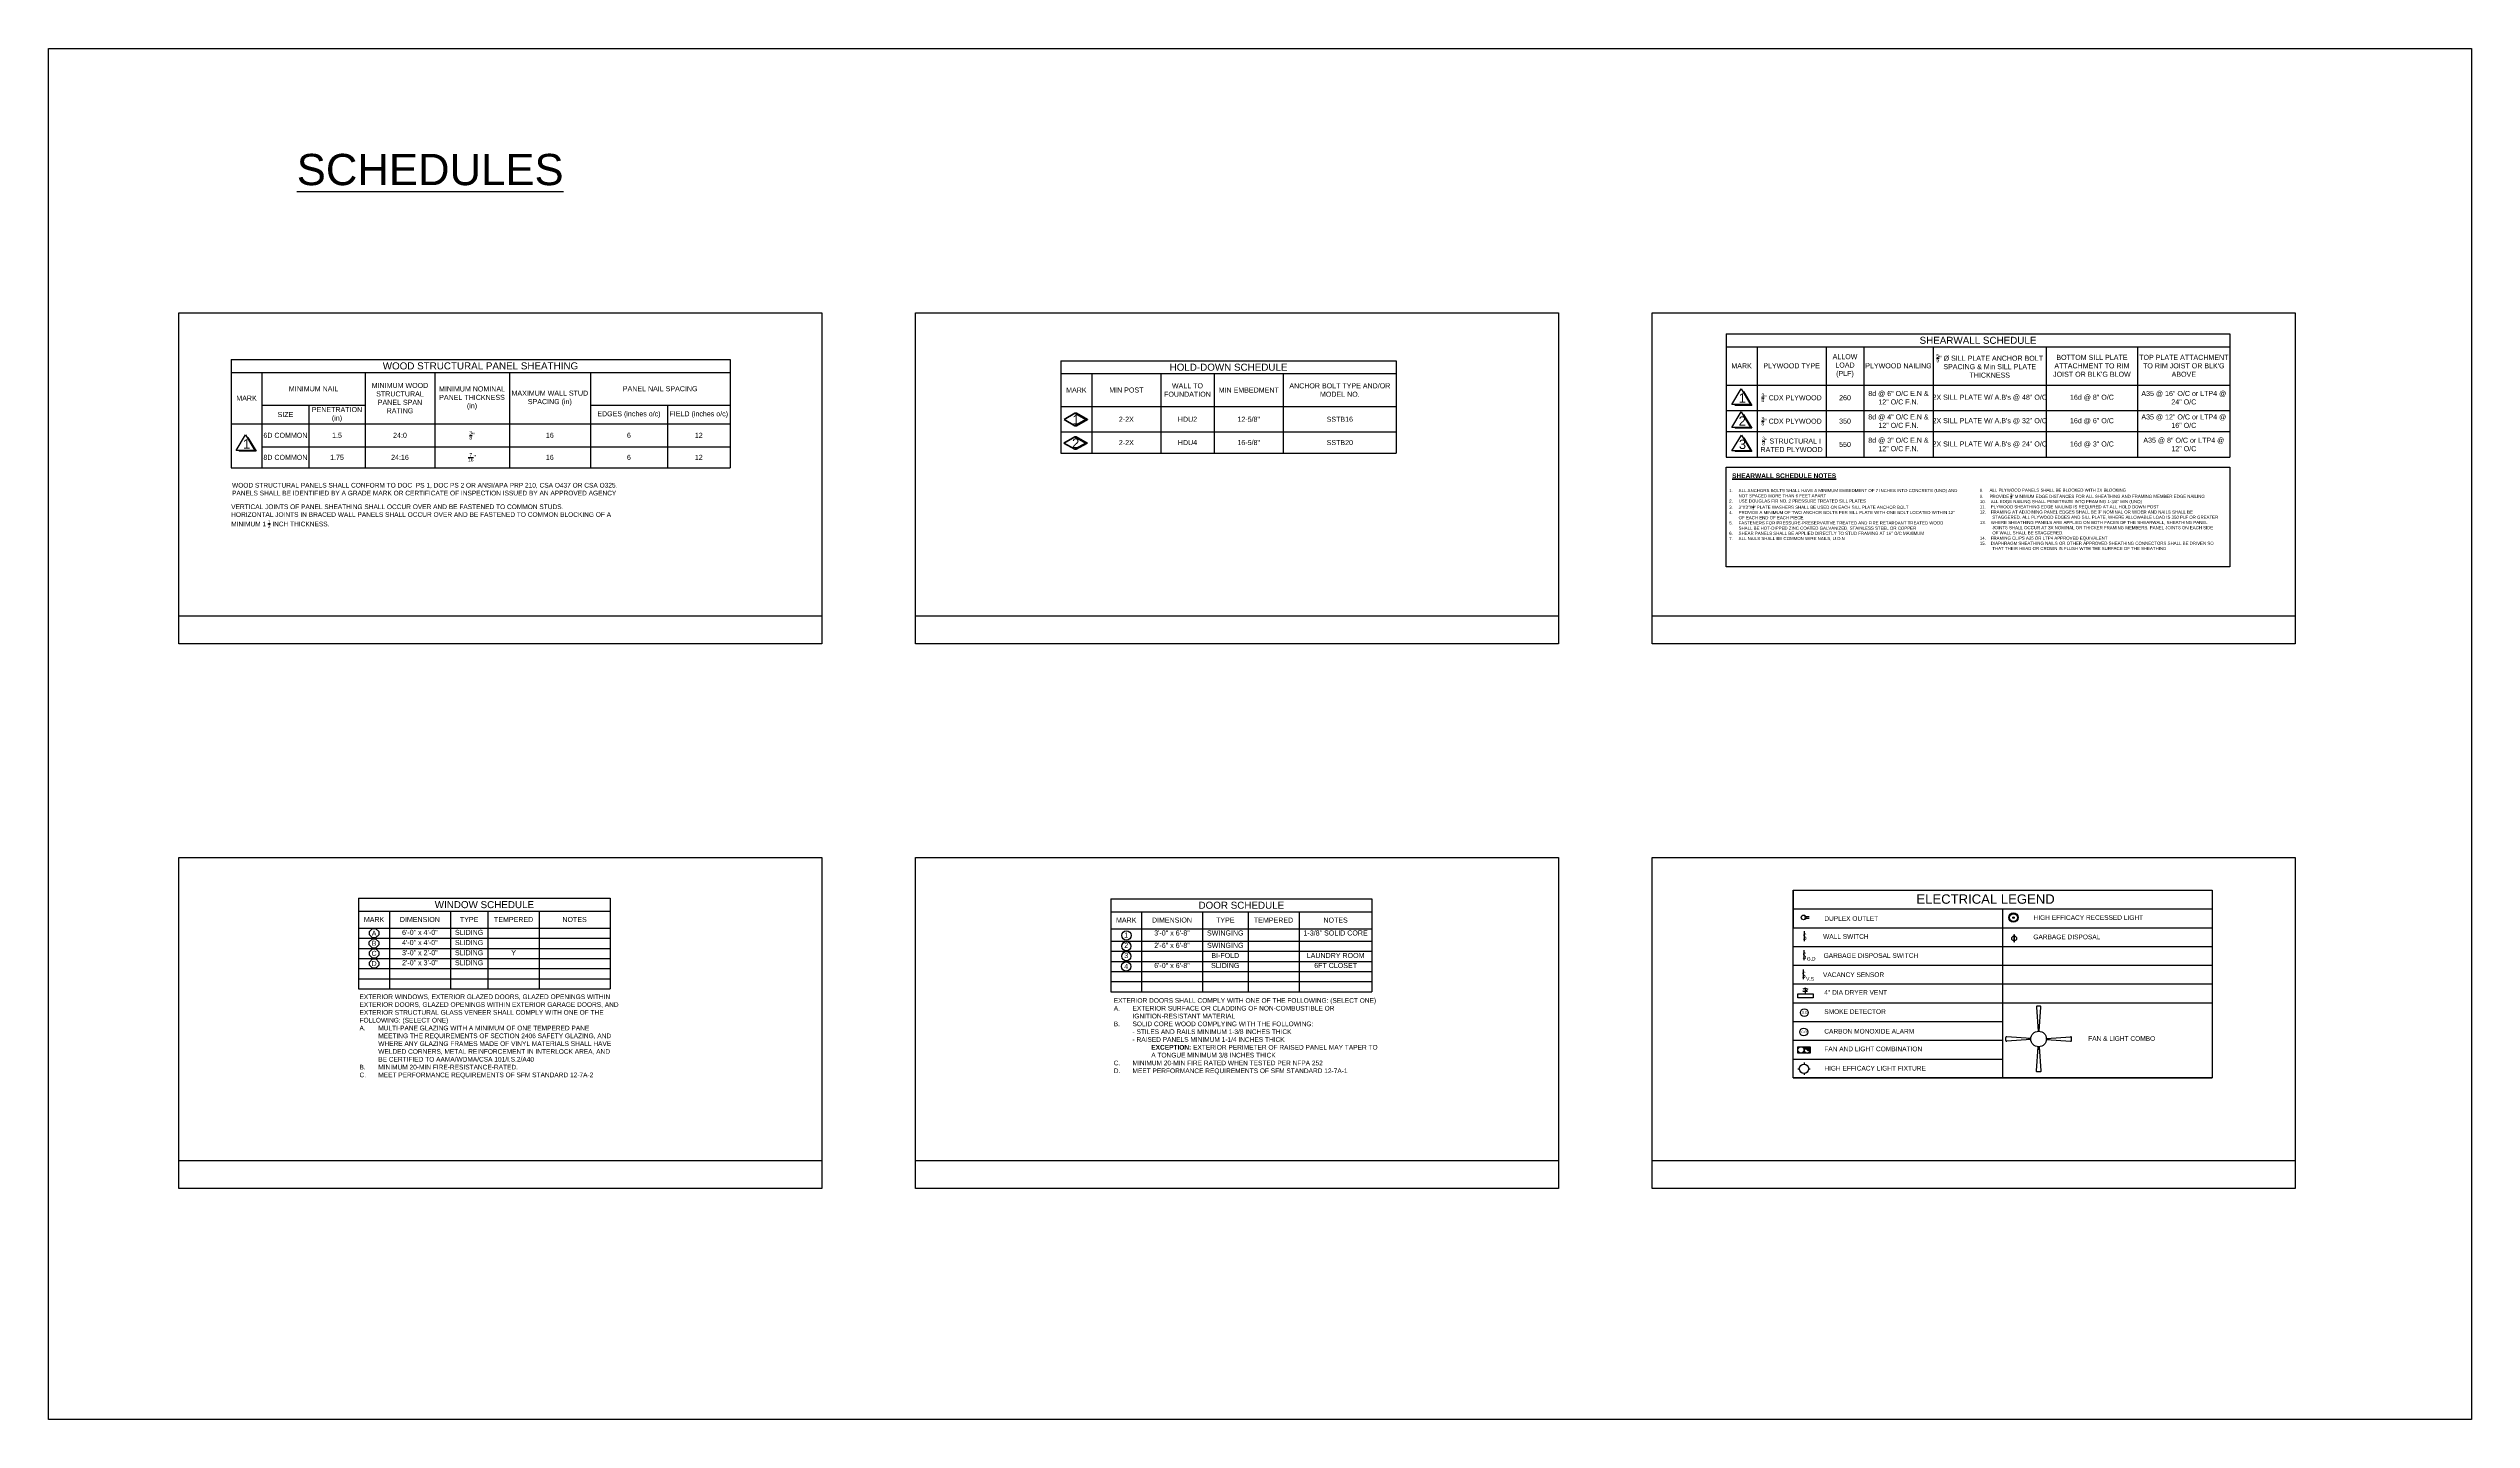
# Model space of a CAD drawing. Header units: inches. Extents: x -3572 to 2430, y -4559 to 3072.
# Drawn here: x 35 to 1586, y -527 to 350 of the extents above; entities that cross this region are included whole.
import ezdxf

# ---------------------------------------------------------------- set-up
doc = ezdxf.new("R2010")
doc.units = ezdxf.units.IN
doc.header["$MEASUREMENT"] = 0
doc.linetypes.add('DASHED2', pattern=[0.375, 0.25, -0.125])
for name, color, linetype in [('Electrical - Components', 40, 'Continuous'), ('Electrical - Schedules', 40, 'Continuous'), ('F.P. - Schedules', 4, 'Continuous'), ('Foundation - Schedules', 7, 'Continuous')]:
    doc.layers.add(name, color=color, linetype=linetype)
doc.styles.get("Standard").update_dxf_attribs({"font": 'arial.ttf'})

# ---------------------------------------------------------------- blocks, each defined once
blk = doc.blocks.new('*T0')
at = {"layer": 'F.P. - Schedules', "color": 0, "linetype": 'ByBlock', "lineweight": -2, "transparency": 16777216}
for p, q in [((0, 0), (160.9, 0)), ((0, 0), (0, -58)), ((160.9, 0), (160.9, -58)), ((0, -8.2), (160.9, -8.2)), ((19.8, -8.2), (19.8, -58)), ((58.7, -8.2), (58.7, -58)), ((82.8, -8.2), (82.8, -58)), ((115.5, -8.2), (115.5, -58)), ((0, -19.1), (160.9, -19.1)), ((0, -25.6), (160.9, -25.6)), ((0, -32.1), (160.9, -32.1)), ((0, -38.6), (160.9, -38.6)), ((0, -45), (160.9, -45)), ((0, -51.5), (160.9, -51.5)), ((0, -58), (160.9, -58))]:
    blk.add_line(p, q, dxfattribs=at)
at = {"layer": 'F.P. - Schedules', "color": 0, "transparency": 16777216}
for s, insert, char_height, width, attachment_point in [('MARK', (9.9, -13.6), 3.24, 17.632, 5), ('DIMENSION', (39.2, -13.6), 3.24, 36.707, 5), ('WINDOW SCHEDULE', (80.5, -4.1), 4.5, 158.777, 5), ('TYPE', (70.7, -13.6), 3.24, 21.997, 5), ('TEMPERED', (99.2, -13.6), 3.24, 30.525, 5), ('NOTES', (138.2, -13.6), 3.24, 43.277, 5), ('A', (9.9, -22.4), 3.24, 17.632, 5), ('B', (9.9, -28.8), 3.24, 17.632, 5), ('4\'-0" x 4\'-0"', (39.2, -26.7), 3.24, 36.707, 2), ('6\'-0" x 4\'-0"', (39.2, -20.2), 3.24, 36.707, 2), ('SLIDING', (70.7, -20.2), 3.24, 21.997, 2), ('SLIDING', (70.7, -26.7), 3.24, 21.997, 2), ('C', (9.9, -35.3), 3.24, 17.632, 5), ('D', (9.9, -41.8), 3.24, 17.632, 5), ('3\'-0" x 2\'-0"', (39.2, -33.2), 3.24, 36.707, 2), ('2\'-0" x 3\'-0"', (39.2, -39.6), 3.24, 36.707, 2), ('SLIDING', (70.7, -33.2), 3.24, 21.997, 2), ('SLIDING', (70.7, -39.6), 3.24, 21.997, 2), ('Y', (99.2, -33.2), 3.24, 30.525, 2)]:
    blk.add_mtext(s, dxfattribs=dict(at, insert=insert, char_height=char_height, width=width, attachment_point=attachment_point))
blk = doc.blocks.new('*T3')
at = {"layer": 'F.P. - Schedules', "color": 0, "linetype": 'ByBlock', "lineweight": -2, "transparency": 16777216}
for p, q in [((0, 0), (167.1, 0)), ((0, 0), (0, -59.4)), ((167.1, 0), (167.1, -59.4)), ((0, -8.2), (167.1, -8.2)), ((19.8, -8.2), (19.8, -59.4)), ((58.7, -8.2), (58.7, -59.4)), ((87.9, -8.2), (87.9, -59.4)), ((120.6, -8.2), (120.6, -59.4)), ((0, -19.1), (167.1, -19.1)), ((0, -27), (167.1, -27)), ((0, -33.5), (167.1, -33.5)), ((0, -40), (167.1, -40)), ((0, -46.4), (167.1, -46.4)), ((0, -52.9), (167.1, -52.9)), ((0, -59.4), (167.1, -59.4))]:
    blk.add_line(p, q, dxfattribs=at)
at = {"layer": 'F.P. - Schedules', "color": 0, "transparency": 16777216}
for s, insert, char_height, width, attachment_point in [('MARK', (9.9, -13.6), 3.24, 17.632, 5), ('DIMENSION', (39.2, -13.6), 3.24, 36.707, 5), ('DOOR SCHEDULE', (83.6, -4.1), 4.5, 164.967, 5), ('TYPE', (73.3, -13.6), 3.24, 27.081, 5), ('TEMPERED', (104.2, -13.6), 3.24, 30.525, 5), ('NOTES', (143.9, -13.6), 3.24, 44.382, 5), ('2', (9.9, -28.1), 3.24, 17.632, 2), ('1', (9.9, -23.1), 3.24, 17.632, 5), ('3\'-0" x 6\'-8"', (39.2, -20.2), 3.24, 36.707, 2), ('2\'-6" x 6\'-8"', (39.2, -28.1), 3.24, 36.707, 2), ('SWINGING', (73.3, -20.2), 3.24, 27.081, 2), ('SWINGING', (73.3, -28.1), 3.24, 27.081, 2), ('1-3/8" SOLID CORE', (143.9, -20.2), 3.24, 44.382, 2), ('4', (9.9, -43.2), 3.24, 17.632, 5), ('3', (9.9, -34.6), 3.24, 17.632, 2), ('6\'-0" x 6\'-8"', (39.2, -41), 3.24, 36.707, 2), ('SLIDING', (73.3, -41), 3.24, 27.081, 2), ('BI-FOLD', (73.3, -34.6), 3.24, 27.081, 2), ('LAUNDRY ROOM', (143.9, -34.6), 3.24, 44.382, 2), ('6FT CLOSET', (143.9, -41), 3.24, 44.382, 2)]:
    blk.add_mtext(s, dxfattribs=dict(at, insert=insert, char_height=char_height, width=width, attachment_point=attachment_point))
blk = doc.blocks.new('*T6')
at = {"layer": 'Foundation - Schedules', "color": 0, "linetype": 'ByBlock', "lineweight": -2, "transparency": 16777216}
for p, q in [((0, 0), (319.3, 0)), ((0, 0), (0, -69.3)), ((319.3, 0), (319.3, -69.3)), ((0, -8.2), (319.3, -8.2)), ((19.8, -8.2), (19.8, -69.3)), ((85.9, -8.2), (85.9, -69.3)), ((130.3, -8.2), (130.3, -69.3)), ((178.1, -8.2), (178.1, -69.3)), ((230, -8.2), (230, -69.3)), ((19.8, -29.3), (85.9, -29.3)), ((49.7, -29.3), (49.7, -69.3)), ((230, -29.3), (319.3, -29.3)), ((279.3, -29.3), (279.3, -69.3)), ((0, -41.2), (319.3, -41.2)), ((19.8, -55.8), (319.3, -55.8)), ((0, -69.3), (319.3, -69.3))]:
    blk.add_line(p, q, dxfattribs=at)
at = {"layer": 'Foundation - Schedules', "color": 0, "transparency": 16777216, "attachment_point": 5}
for s, insert, char_height, width in [('MINIMUM WOOD STRUCTURAL PANEL SPAN RATING', (108.1, -24.7), 3.24, 42.21), ('WOOD STRUCTURAL PANEL SHEATHING', (159.6, -4.1), 4.5, 317.094), ('MARK', (9.9, -24.7), 3.24, 17.632), ('MINIMUM NAIL', (52.8, -18.7), 3.24, 63.936), ('PENETRATION (in)', (67.8, -35.2), 3.24, 34.016), ('MINIMUM NOMINAL PANEL THICKNESS (in)', (154.2, -24.7), 3.24, 45.641), ('MAXIMUM WALL STUD SPACING (in)', (204, -24.7), 3.24, 49.733), ('PANEL NAIL SPACING', (274.6, -18.7), 3.24, 87.142), ('SIZE', (34.8, -35.2), 3.24, 27.76), ('\\A1;{\\H0.7x;\\S3/8;}"', (154.2, -48.5), 3.24, 45.641), ('EDGES (inches o/c)', (254.6, -35.2), 3.24, 47.218), ('FIELD (inches o/c)', (299.3, -35.2), 3.24, 37.764), ('6D COMMON', (34.8, -48.5), 3.24, 27.76), ('8D COMMON', (34.8, -62.6), 3.24, 27.76), ('1.75', (67.8, -62.6), 3.24, 34.016), ('1.5', (67.8, -48.5), 3.24, 34.016), ('\\A1;24:16', (108.1, -62.6), 3.24, 42.21), ('\\A1;{\\H1x;24:0}', (108.1, -48.5), 3.24, 42.21), ('\\A1;{\\H0.7x;\\S7/16;}"', (154.2, -62.6), 3.24, 45.641), ('16', (204, -48.5), 3.24, 49.733), ('16', (204, -62.6), 3.24, 49.733), ('6', (254.6, -48.5), 3.24, 47.218), ('6', (254.6, -62.6), 3.24, 47.218), ('12', (299.3, -48.5), 3.24, 37.764), ('12', (299.3, -62.6), 3.24, 37.764)]:
    blk.add_mtext(s, dxfattribs=dict(at, insert=insert, char_height=char_height, width=width))
blk = doc.blocks.new('*T7')
at = {"color": 0, "linetype": 'ByBlock', "lineweight": -2, "transparency": 16777216}
for p, q in [((0, 0), (214.6, 0)), ((0, 0), (0, -59.1)), ((214.6, 0), (214.6, -59.1)), ((0, -8.2), (214.6, -8.2)), ((19.8, -8.2), (19.8, -59.1)), ((64, -8.2), (64, -59.1)), ((98, -8.2), (98, -59.1)), ((142.3, -8.2), (142.3, -59.1)), ((0, -29.2), (214.6, -29.2)), ((0, -45.5), (214.6, -45.5)), ((0, -59.1), (214.6, -59.1))]:
    blk.add_line(p, q, dxfattribs=at)
at = {"color": 0, "transparency": 16777216, "attachment_point": 5}
for s, insert, char_height, width in [('WALL TO FOUNDATION', (81, -18.7), 3.24, 31.811), ('HOLD-DOWN SCHEDULE', (107.3, -4.1), 4.5, 212.468), ('\\A1;{\\H1x;ANCHOR BOLT TYPE AND/OR MODEL NO.}', (178.5, -18.7), 3.24, 70.126), ('MARK', (9.9, -18.7), 3.24, 17.632), ('MIN POST', (41.9, -18.7), 3.24, 42.049), ('MIN EMBEDMENT', (120.2, -18.7), 3.24, 42.21), ('\\A1;{\\H1x;2-2X}', (41.9, -37.4), 3.24, 42.049), ('HDU2', (81, -37.4), 3.24, 31.811), ('12-5/8"', (120.2, -37.4), 3.24, 42.21), ('SSTB16', (178.5, -37.4), 3.24, 70.126), ('\\A1;{\\H1x;2-2X}', (41.9, -52.3), 3.24, 42.049), ('HDU4', (81, -52.3), 3.24, 31.811), ('16-5/8"', (120.2, -52.3), 3.24, 42.21), ('SSTB20', (178.5, -52.3), 3.24, 70.126)]:
    blk.add_mtext(s, dxfattribs=dict(at, insert=insert, char_height=char_height, width=width))
blk = doc.blocks.new('*T9')
at = {"color": 0, "linetype": 'ByBlock', "lineweight": -2, "transparency": 16777216}
for p, q in [((0, 0), (322.4, 0)), ((0, 0), (0, -78.8)), ((322.4, 0), (322.4, -78.8)), ((0, -8.2), (322.4, -8.2)), ((19.8, -8.2), (19.8, -78.8)), ((64, -8.2), (64, -78.8)), ((88.2, -8.2), (88.2, -78.8)), ((132.5, -8.2), (132.5, -78.8)), ((204.8, -8.2), (204.8, -78.8)), ((263.3, -8.2), (263.3, -78.8)), ((0, -32.7), (322.4, -32.7)), ((0, -49), (322.4, -49)), ((0, -62.5), (322.4, -62.5)), ((0, -78.8), (322.4, -78.8))]:
    blk.add_line(p, q, dxfattribs=at)
at = {"color": 0, "transparency": 16777216, "attachment_point": 5}
for s, insert, char_height, width in [('ALLOW LOAD (PLF)', (76.1, -20.4), 3.24, 21.997), ('SHEARWALL SCHEDULE', (161.2, -4.1), 4.5, 320.244), ('\\A1;{\\H0.7x;\\S5/9;}" %%C SILL PLATE ANCHOR BOLT SPACING & Min SILL PLATE THICKNESS', (168.7, -20.4), 3.24, 70.126), ("BOTTOM SILL PLATE ATTACHMENT TO RIM JOIST OR BLK'G BLOW", (234.1, -20.4), 3.24, 56.335), ("TOP PLATE ATTACHMENT TO RIM JOIST OR BLK'G ABOVE", (292.9, -20.4), 3.24, 56.935), ('MARK', (9.9, -20.4), 3.24, 17.632), ('PLYWOOD TYPE', (41.9, -20.4), 3.24, 42.049), ('PLYWOOD NAILING', (110.3, -20.4), 3.24, 42.21), ('\\A1;{\\H0.7x;\\S3/8;}" CDX PLYWOOD', (41.9, -40.8), 3.24, 42.049), ('260', (76.1, -40.8), 3.24, 21.997), ('8d @ 6" O/C E.N & 12" O/C F.N.', (110.3, -40.8), 3.24, 42.21), ('2X SILL PLATE W/ A.B\'s @ 48" O/C', (168.7, -40.8), 3.24, 70.126), ('16d @ 8" O/C', (234.1, -40.8), 3.24, 56.335), ('A35 @ 16" O/C or LTP4 @ 24" O/C', (292.9, -40.8), 3.24, 56.935), ('\\A1;{\\H0.7x;\\S3/8;}" CDX PLYWOOD', (41.9, -55.8), 3.24, 42.049), ('350', (76.1, -55.8), 3.24, 21.997), ('8d @ 4" O/C E.N & 12" O/C F.N.', (110.3, -55.8), 3.24, 42.21), ('2X SILL PLATE W/ A.B\'s @ 32" O/C', (168.7, -55.8), 3.24, 70.126), ('16d @ 6" O/C', (234.1, -55.8), 3.24, 56.335), ('A35 @ 12" O/C or LTP4 @ 16" O/C', (292.9, -55.8), 3.24, 56.935), ('\\A1;{\\H0.7x;\\S3/8;}" STRUCTURAL I RATED PLYWOOD', (41.9, -70.7), 3.24, 42.049), ('550', (76.1, -70.7), 3.24, 21.997), ('8d @ 3" O/C E.N & 12" O/C F.N.', (110.3, -70.7), 3.24, 42.21), ('2X SILL PLATE W/ A.B\'s @ 24" O/C', (168.7, -70.7), 3.24, 70.126), ('16d @ 3" O/C', (234.1, -70.7), 3.24, 56.335), ('A35 @ 8" O/C or LTP4 @ 12" O/C', (292.9, -70.7), 3.24, 56.935)]:
    blk.add_mtext(s, dxfattribs=dict(at, insert=insert, char_height=char_height, width=width))

msp = doc.modelspace()

# ---------------------------------------------------------------- hatches: boundary and pattern name
at = {"transparency": 33554559}
h = msp.add_hatch(color=256, dxfattribs=at)
h.dxf.hatch_style = 1
h.paths.add_polyline_path([(1119.86484, 130.48268), (1119.36484, 130.48268), (1124.3592, 122.15875), (1114.14693, 122.15875), (1114.64693, 121.65875), (1125.1592, 121.65875)])
at = {"lineweight": 50, "transparency": 33554636}
h = msp.add_hatch(color=256, dxfattribs=at)
h.dxf.hatch_style = 1
h.paths.add_polyline_path([(699.06978, 112.64064), (692.06978, 108.64064), (693.06978, 108.64064), (700.06978, 112.64064), (693.06978, 116.64064), (692.06978, 116.64064)])
at = {"transparency": 33554559}
h = msp.add_hatch(color=256, dxfattribs=at)
h.dxf.hatch_style = 1
h.paths.add_polyline_path([(1119.86484, 115.822), (1119.36484, 115.822), (1124.3592, 107.49807), (1114.14693, 107.49807), (1114.64693, 106.99807), (1125.1592, 106.99807)])
at = {"lineweight": 50, "transparency": 33554636}
h = msp.add_hatch(color=256, dxfattribs=at)
h.dxf.hatch_style = 1
h.paths.add_polyline_path([(698.90403, 97.56576), (691.90403, 93.56576), (692.90403, 93.56576), (699.90403, 97.56576), (692.90403, 101.56576), (691.90403, 101.56576)])
at = {"transparency": 33554559}
h = msp.add_hatch(color=256, dxfattribs=at)
h.dxf.hatch_style = 1
h.paths.add_polyline_path([(1119.98812, 100.91491), (1119.48812, 100.91491), (1124.48248, 92.59098), (1114.27021, 92.59098), (1114.77021, 92.09098), (1125.28248, 92.09098)])
at = {"layer": 'Electrical - Components', "transparency": 33554508}
h = msp.add_hatch(color=256, dxfattribs=at)
h.dxf.hatch_style = 1
h.paths.add_polyline_path([(1293.24249, -217.04592), (1292.8349, -217.04592), (1292.8349, -217.7724, -0.0657685622), (1293.24249, -217.7724)])
h.paths.add_polyline_path([(1293.24249, -217.7724, 0.0657685622), (1292.8349, -217.7724), (1292.8349, -220.8577, 0.0657685622), (1293.24249, -220.8577)])
h.paths.add_polyline_path([(1293.24249, -220.8577, -0.0657685622), (1292.8349, -220.8577), (1292.8349, -221.52599), (1293.24249, -221.52599)])
at = {"layer": 'Electrical - Schedules', "transparency": 33554636}
h = msp.add_hatch(color=256, dxfattribs=at)
h.dxf.hatch_style = 1
h.paths.add_polyline_path([(1160.57301, -290.63827, 0.4804243773), (1162.57301, -290.63827, 1), (1158.57301, -290.63827, -0.4804243773)])
at = {"layer": 'Foundation - Schedules', "transparency": 33554559}
h = msp.add_hatch(color=256, dxfattribs=at)
h.dxf.hatch_style = 1
h.paths.add_polyline_path([(162.73011, 101.15158), (162.23011, 101.15158), (167.22447, 92.82765), (157.0122, 92.82765), (157.5122, 92.32765), (168.02447, 92.32765)])

# ---------------------------------------------------------------- linework, layer by layer
at = {"lineweight": 50}
for p, q in [((685.06978, 112.64064), (692.06978, 116.64064)), ((692.06978, 108.64064), (685.06978, 112.64064)), ((692.06978, 116.64064), (699.06978, 112.64064)), ((699.06978, 112.64064), (692.06978, 108.64064)), ((684.90403, 97.56576), (691.90403, 101.56576)), ((691.90403, 93.56576), (684.90403, 97.56576)), ((691.90403, 101.56576), (698.90403, 97.56576)), ((698.90403, 97.56576), (691.90403, 93.56576))]:
    msp.add_line(p, q, dxfattribs=at)
for p, q in [((118.62583, -30.89917), (118.62583, -12.89917)), ((118.62583, -12.89917), (530.00624, -12.89917)), ((590.00624, -12.89917), (1001.38665, -12.89917)), ((1061.38665, -12.89917), (1472.76706, -12.89917)), ((118.62583, -361.39372), (530.00624, -361.39372)), ((590.00624, -361.39372), (1001.38665, -361.39372)), ((1061.38665, -361.39372), (1472.76706, -361.39372))]:
    msp.add_line(p, q)
at = {"color": 3}
msp.add_lwpolyline([(35.18615, 350.00922), (1585.71888, 350.00922), (1585.71888, -527.11979), (35.18615, -527.11979)], close=True, dxfattribs=at)
for points in [[(118.62583, 180.90073), (530.00624, 180.90073), (530.00624, -30.89917), (118.62583, -30.89917)], [(590.00624, 180.90073), (1001.38665, 180.90073), (1001.38665, -30.89917), (590.00624, -30.89917)], [(1061.38665, 180.90073), (1472.76706, 180.90073), (1472.76706, -30.89917), (1061.38665, -30.89917)], [(1112.3592, 122.15875), (1118.3592, 132.15875), (1124.3592, 122.15875)], [(1112.3592, 107.49807), (1118.3592, 117.49807), (1124.3592, 107.49807)], [(1112.48248, 92.59098), (1118.48248, 102.59098), (1124.48248, 92.59098)], [(1108.70335, 82.06058), (1431.1072, 82.06058), (1431.1072, 18.3928), (1108.70335, 18.3928)], [(118.62583, -167.59381), (530.00624, -167.59381), (530.00624, -379.39372), (118.62583, -379.39372)], [(590.00624, -167.59381), (1001.38665, -167.59381), (1001.38665, -379.39372), (590.00624, -379.39372)], [(1061.38665, -167.59381), (1472.76706, -167.59381), (1472.76706, -379.39372), (1061.38665, -379.39372)]]:
    msp.add_lwpolyline(points, close=True)
for points in [[(1119.36484, 130.48268), (1119.86484, 130.48268), (1125.1592, 121.65875), (1114.64693, 121.65875), (1114.14693, 122.15875)], [(1119.36484, 115.822), (1119.86484, 115.822), (1125.1592, 106.99807), (1114.64693, 106.99807), (1114.14693, 107.49807)], [(1119.48812, 100.91491), (1119.98812, 100.91491), (1125.28248, 92.09098), (1114.77021, 92.09098), (1114.27021, 92.59098)]]:
    msp.add_lwpolyline(points)
at = {"lineweight": 50}
for points in [[(692.06978, 116.64064), (693.06978, 116.64064), (700.06978, 112.64064), (693.06978, 108.64064), (692.06978, 108.64064)], [(691.90403, 101.56576), (692.90403, 101.56576), (699.90403, 97.56576), (692.90403, 93.56576), (691.90403, 93.56576)]]:
    msp.add_lwpolyline(points, dxfattribs=at)
at = {"layer": 'Electrical - Components'}
msp.add_lwpolyline([(1292.8349, -221.52599), (1293.24249, -221.52599), (1293.24249, -217.04592), (1292.8349, -217.04592)], close=True, dxfattribs=at)
msp.add_circle((1293.0387, -219.31505), 1.55605, dxfattribs=at)
at = {"layer": 'Electrical - Schedules'}
for p, q in [((1151.52735, -188.48059), (1151.52735, -200.48059)), ((1151.52735, -200.48059), (1419.66566, -200.48059)), ((1151.52735, -200.48059), (1151.52735, -212.48059)), ((1285.5965, -200.48059), (1285.5965, -308.48059)), ((1151.52735, -212.48059), (1419.66566, -212.48059)), ((1158.79245, -205.3694), (1161.79245, -205.3694)), ((1158.79245, -206.3694), (1161.79245, -206.3694)), ((1158.96806, -221.04166), (1158.96806, -214.74166)), ((1151.52735, -224.48059), (1419.66566, -224.48059)), ((1158.73667, -233.2373), (1158.73667, -226.9373)), ((1151.52735, -236.48059), (1419.66566, -236.48059)), ((1158.33828, -245.4784), (1158.33828, -239.1784)), ((1151.52735, -248.48059), (1419.66566, -248.48059)), ((1151.52735, -260.48059), (1419.66566, -260.48059)), ((1159.49418, -253.55553), (1157.79047, -252.9923)), ((1157.79047, -252.9923), (1160.83387, -252.9923)), ((1159.49418, -251.12088), (1157.82948, -251.86166)), ((1159.49418, -252.40748), (1159.49418, -251.12088)), ((1159.49418, -251.12088), (1160.91801, -251.86166)), ((1160.83387, -252.9923), (1159.49418, -252.40748)), ((1159.49418, -254.77803), (1159.49418, -253.55553)), ((1151.52735, -272.48059), (1285.5965, -272.48059)), ((1308.71262, -278.68116), (1308.71262, -276.68116)), ((1151.52735, -284.48059), (1285.5965, -284.48059)), ((1158.57301, -288.63827), (1158.57301, -292.63827)), ((1287.71262, -284.64057), (1287.71262, -282.72174)), ((1303.71262, -283.43116), (1288.25156, -282.22326)), ((1303.71262, -283.93116), (1288.25156, -285.13905)), ((1303.71262, -283.68116), (1301.71262, -283.68116)), ((1308.71262, -288.68116), (1308.71262, -290.68116)), ((1313.71262, -283.43116), (1329.17367, -282.22326)), ((1313.71262, -283.93116), (1313.71262, -283.43116)), ((1313.71262, -283.68116), (1315.71262, -283.68116)), ((1313.71262, -283.93116), (1329.17367, -285.13905)), ((1329.71262, -284.64057), (1329.71262, -282.72174)), ((1151.52735, -296.48059), (1285.5965, -296.48059)), ((1151.52735, -308.48059), (1285.5965, -308.48059)), ((1154.55995, -302.69439), (1155.55995, -302.69439)), ((1158.55995, -298.69439), (1158.55995, -299.69439)), ((1158.55995, -305.69439), (1158.55995, -306.69439)), ((1161.55995, -302.69439), (1162.55995, -302.69439)), ((1285.5965, -308.48059), (1419.66566, -308.48059))]:
    msp.add_line(p, q, dxfattribs=at)
for points in [[(1151.52735, -188.48059), (1419.66566, -188.48059), (1419.66566, -308.48059), (1151.52735, -308.48059)], [(1154.58577, -254.77803), (1164.4026, -254.77803), (1164.4026, -257.30945), (1154.58577, -257.30945)]]:
    msp.add_lwpolyline(points, close=True, dxfattribs=at)
for points in [[(1307.7532, -262.68116, 0.4372382715), (1307.25472, -263.2201), (1308.46262, -278.68116), (1308.96262, -278.68116), (1310.17051, -263.2201, 0.4372382715), (1309.67203, -262.68116)], [(1307.7532, -304.68116, -0.4372382715), (1307.25472, -304.14221), (1308.46262, -288.68116), (1308.96262, -288.68116), (1310.17051, -304.14221, -0.4372382715), (1309.67203, -304.68116)]]:
    msp.add_lwpolyline(points, format="xyb", close=True, dxfattribs=at)
msp.add_lwpolyline([(1154.57301, -292.63827), (1154.57301, -288.63827), (1162.57301, -288.63827), (1162.57301, -292.63827), (1154.57301, -292.63827)], dxfattribs=at)
for centre, radius in [((1158.29245, -205.8694), 1.5), ((1292.59465, -206.03695), 3), ((1292.59465, -206.03695), 2.5), ((1292.59465, -206.03695), 0.5), ((1158.40728, -279.21243), 2.5), ((1158.73871, -266.79304), 2.5), ((1308.71262, -283.68116), 5), ((1156.57301, -290.63827), 2), ((1160.57301, -290.63827), 2), ((1158.55995, -302.69439), 3)]:
    msp.add_circle(centre, radius, dxfattribs=at)
for centre, radius, start, end in [((1159.57301, -291.43881), 1.28096, 38.67847112, 141.32152888), ((1160.57301, -290.63827), 2, 180, 0), ((1161.57301, -289.83774), 1.28096, 218.67847112, 321.32152888), ((1288.21262, -282.72174), 0.5, 85.53284094, 180), ((1288.21262, -284.64057), 0.5, 180, 274.46715906), ((1329.21262, -282.72174), 0.5, 0, 94.46715906), ((1329.21262, -284.64057), 0.5, 265.53284094, 0)]:
    msp.add_arc(centre, radius, start, end, dxfattribs=at)
at = {"layer": 'F.P. - Schedules'}
for p, q in [((240.5415, -217.00664), (240.5415, -215.00664)), ((242.5415, -213.00664), (244.5415, -213.00664)), ((244.5415, -213.00664), (246.5415, -215.00664)), ((246.5415, -215.00664), (246.5415, -217.00664)), ((240.49929, -223.50065), (240.49929, -221.50065)), ((240.6259, -229.9525), (240.6259, -227.9525)), ((242.49929, -219.50065), (244.49929, -219.50065)), ((244.49929, -225.50065), (242.49929, -225.50065)), ((244.5415, -219.00664), (242.5415, -219.00664)), ((242.6259, -225.9525), (244.6259, -225.9525)), ((244.6259, -231.9525), (242.6259, -231.9525)), ((242.6259, -232.4325), (244.6259, -232.4325)), ((244.49929, -219.50065), (246.49929, -221.50065)), ((244.6259, -225.9525), (246.6259, -227.9525)), ((244.6259, -232.4325), (246.6259, -234.4325)), ((246.49929, -221.50065), (246.49929, -223.50065)), ((246.6259, -227.9525), (246.6259, -229.9525)), ((240.6259, -236.4325), (240.6259, -234.4325)), ((244.6259, -238.4325), (242.6259, -238.4325)), ((246.6259, -234.4325), (246.6259, -236.4325))]:
    msp.add_line(p, q, dxfattribs=at)
for points in [[(240.5415, -215.00664), (242.5415, -213.00664)], [(242.5415, -219.00664), (240.5415, -217.00664)], [(246.5415, -217.00664), (244.5415, -219.00664)], [(240.49929, -221.50065), (242.49929, -219.50065)], [(242.49929, -225.50065), (240.49929, -223.50065)], [(240.6259, -227.9525), (242.6259, -225.9525)], [(242.6259, -231.9525), (240.6259, -229.9525)], [(240.6259, -234.4325), (242.6259, -232.4325)], [(246.49929, -223.50065), (244.49929, -225.50065)], [(246.6259, -229.9525), (244.6259, -231.9525)], [(242.6259, -238.4325), (240.6259, -236.4325)], [(246.6259, -236.4325), (244.6259, -238.4325)]]:
    msp.add_lwpolyline(points, dxfattribs=at)
for centre in [(724.95717, -217.4153), (724.92377, -224.34776), (724.92377, -230.73123), (724.82444, -237.2695)]:
    msp.add_circle(centre, 2.97329, dxfattribs=at)
at = {"layer": 'Foundation - Schedules'}
msp.add_lwpolyline([(155.22447, 92.82765), (161.22447, 102.82765), (167.22447, 92.82765)], close=True, dxfattribs=at)
msp.add_lwpolyline([(162.23011, 101.15158), (162.73011, 101.15158), (168.02447, 92.32765), (157.5122, 92.32765), (157.0122, 92.82765)], dxfattribs=at)

# ---------------------------------------------------------------- block references
for name, p in [('*T9', (1108.70335, 167.37372)), ('*T6', (152.0213, 151.01331)), ('*T7', (683.03446, 150.19122)), ('*T0', (233.64537, -193.64196)), ('*T3', (714.93005, -194.02932))]:
    msp.add_blockref(name, p)

# ---------------------------------------------------------------- texts
at = {"attachment_point": 1}
for s, width, insert, char_height in [('{\\LSCHEDULES}', 233.6213864, (194.05897, 282.56272), 20), ('1', 6.4632211, (1116.73731, 129.3415), 6), ('1', 6.4632211, (690.34906, 115.5583), 6), ('2', 6.4632211, (1116.73731, 114.68082), 6), ('2', 6.4632211, (690.18331, 100.48342), 6), ('3', 6.4632211, (1116.86059, 99.77372), 6)]:
    msp.add_mtext_dynamic_manual_height_columns(s, width=width, gutter_width=1, heights=[0], dxfattribs=dict(at, insert=insert, char_height=char_height))
at = {"lineweight": 50, "attachment_point": 1}
for s, width, heights, insert, char_height in [('{\\fArial|b1|i0|c0|p34;\\LSHEARWALL SCHEDULE NOTES}', 139.7896955, [0], (1112.54645, 78.16942), 3), ('\\A1;\\pxi-3,l4,t4;1.^IALL ANCHORS BOLTS SHALL HAVE A MINIMUM EMBEDMENT OF 7 INCHES INTO CONCRETE (UNO) AND NOT SPACED MORE THAN 6 FEET APART\\P2.^IUSE DOUGLAS FIR NO. 2 PRESSURE TREATED SILL PLATES\\P3.^I3"X3"X{\\H0.7x;\\S1/4;}" PLATE WASHERS SHALL BE USED ON EACH SILL PLATE ANCHOR BOLT\\P4.^IPROVIDE A MINIMUM OF TWO ANCHOR BOLTS PER SILL PLATE WITH ONE BOLT LOCATED WITHIN 12" OF EACH END OF EACH PIECE\\P5.^IFASTENERS FOR PRESSURE-PRESERVATIVE TREATED AND FIRE RETARDANT TREATED WOOD SHALL BE HOT-DIPPED ZINC COATED GALVANIZED, STAINLESS STEEL OR COPPER\\P6.^ISHEAR PANELS SHALL BE APPLIED DIRECTLY TO STUD FRAMING AT 16" O/C MAXIMUM\\P7.^IALL NAILS SHALL BE COMMON WIRE NAILS, U.O.N ', 147.78511, [33.3206], (1108.70335, 68.18157), 2), ('\\A1;8.     ALL PLYWOOD PANELS SHALL BE BLOCKED WITH 2X BLOCKING\\P9.     PROVIDE {\\H0.7x;\\S3/8;}" MINIMUM EDGE DISTANCES FOR ALL SHEATHING AND FRAMING MEMBER EDGE NAILING\\P10.    ALL EDGE NAILING SHALL PENETRATE INTO FRAMING 1-3/8" MIN (UNO)\\P11.    PLYWOOD SHEATHING EDGE NAILING IS REQUIRED AT ALL HOLD DOWN POST\\P12.    FRAMING AT ADJOINING PANEL EDGES SHALL BE 3" NOMINAL OR WIDER AND NAILS SHALL BE  ^I   ^I     ^ISTAGGERED. ALL PLYWOOD EDGES AND SILL PLATE, WHERE ALLOWABLE LOAD IS 350 PLF OR GREATER\\P13.    WHERE SHEATHING PANELS ARE APPLIED ON BOTH FACES OF THE SHEARWALL, SHEATHING PANEL ^I^IJOINTS SHALL OCCUR AT 3X NOMINAL OR THICKER FRAMING MEMBERS. PANEL JOINTS ON EACH SIDE ^IOF WALL SHALL BE STAGGERED.\\P14.    FRAMING CLIPS A35 OR LTP4 APPROVED EQUIVALENT\\P15.    DIAPHRAGM SHEATHING NAILS OR OTHER APPROVED SHEATHING CONNECTORS SHALL BE DRIVEN SO ^I^ITHAT THEIR HEAD OR CROWN IS FLUSH WITH THE SURFACE OF THE SHEATHING ', 154.1752625, [0], (1271.069, 68.48195), 2)]:
    msp.add_mtext_dynamic_manual_height_columns(s, width=width, gutter_width=1, heights=heights, dxfattribs=dict(at, insert=insert, char_height=char_height))
at = {"layer": 'Electrical - Schedules', "attachment_point": 1}
for s, width, heights, insert, char_height in [('ELECTRICAL LEGEND', 201.8473038, [0.3009], (1230.49236, -191.15469), 6), ('{\\fBatangChe|b0|i0|c0|p49;S}', 13.0889423, [0], (1157.69633, -216.14321), 4.2), ('WALL SWITCH', 59.1365177, [0], (1170.79361, -216.60814), 3), ('DUPLEX OUTLET', 59.1365177, [0], (1171.56132, -205.10112), 3), ('GARBAGE DISPOSAL', 59.1365177, [0], (1305.32542, -216.88283), 3), ('HIGH EFFICACY RECESSED LIGHT', 70.7115559, [0], (1305.47895, -204.48327), 3), ('{\\fBatangChe|b0|i0|c0|p49;S}', 13.0889423, [0], (1157.46494, -228.33886), 4.2), ('GARBAGE DISPOSAL SWITCH', 70.7115559, [0], (1171.10991, -228.80105), 3), ('{\\fBatangChe|b0|i0|c0|p49;S}', 13.0889423, [0], (1157.06655, -240.57996), 4.2), ('VACANCY SENSOR', 70.7115559, [0], (1170.71151, -241.04215), 3), ('4" DIA DRYER VENT', 59.1365177, [0], (1171.56132, -252.38156), 3), ('C.O', 8.6881481, [0], (1156.70465, -278.42185), 1.5), ('S.D', 8.6881481, [0], (1157.20521, -266.00246), 1.5), ('SMOKE DETECTOR', 59.1365177, [0], (1171.56132, -264.67411), 3), ('CARBON MONOXIDE ALARM', 59.1365177, [0], (1171.56132, -277.21832), 3), ('FAN AND LIGHT COMBINATION', 69.4534152, [0], (1171.56132, -288.54486), 3), ('FAN & LIGHT COMBO', 70.7115559, [0], (1340.43593, -281.86246), 3), ('HIGH EFFICACY LIGHT FIXTURE', 70.7115559, [0], (1171.56132, -300.86997), 3)]:
    msp.add_mtext_dynamic_manual_height_columns(s, width=width, gutter_width=1, heights=heights, dxfattribs=dict(at, insert=insert, char_height=char_height))
at = {"layer": 'Electrical - Schedules', "linetype": 'DASHED2', "char_height": 2.25, "attachment_point": 1}
for s, insert in [('G.D', (1160.33883, -231.21638)), ('V.S', (1159.88536, -244.094))]:
    msp.add_mtext_dynamic_manual_height_columns(s, width=3.4891004, gutter_width=1, heights=[0], dxfattribs=dict(at, insert=insert))
at = {"layer": 'F.P. - Schedules', "char_height": 3, "attachment_point": 1}
for s, insert, width in [('EXTERIOR WINDOWS, EXTERIOR GLAZED DOORS, GLAZED OPENINGS WITHIN EXTERIOR DOORS, GLAZED OPENINGS WITHIN EXTERIOR GARAGE DOORS, AND EXTERIOR STRUCTURAL GLASS VENEER SHALL COMPLY WITH ONE OF THE FOLLOWING: (SELECT ONE)\\P\\pxi-4,l4;A.^IMULTI-PANE GLAZING WITH A MINIMUM OF ONE TEMPERED PANE MEETING THE REQUIREMENTS OF SECTION 2406 SAFETY GLAZING, AND WHERE ANY GLAZING FRAMES MADE OF VINYL MATERIALS SHALL HAVE WELDED CORNERS, METAL REINFORCEMENT IN INTERLOCK AREA, AND BE CERTIFIED TO AAMA/WDMA/CSA 101/I.S.2/A40\\PB.^IMINIMUM 20-MIN FIRE-RESISTANCE-RATED.\\PC.^IMEET PERFORMANCE REQUIREMENTS OF SFM STANDARD 12-7A-2', (234.2282, -255.14254), 166.1759664), ('EXTERIOR DOORS SHALL COMPLY WITH ONE OF THE FOLLOWING: (SELECT ONE)\\P\\pxi-4,l4;A.^IEXTERIOR SURFACE OR CLADDING OF NON-COMBUSTIBLE OR IGNITION-RESISTANT MATERIAL\\PB.^ISOLID CORE WOOD COMPLYING WITH THE FOLLOWING:\\P\\pi0,l0;^I- STILES AND RAILS MINIMUM 1-3/8 INCHES THICK\\P^I- RAISED PANELS MINIMUM 1-1/4 INCHES THICK\\P^I^I{\\fArial|b1|i0|c0|p34;EXCEPTION:} EXTERIOR PERIMETER OF RAISED PANEL MAY TAPER TO \\P^I^IA TONGUE MINIMUM 3/8 INCHES THICK\\P\\pi-4,l4;C.^IMINIMUM 20-MIN FIRE RATED WHEN TESTED PER NFPA 252\\PD.^IMEET PERFORMANCE REQUIREMENTS OF SFM STANDARD 12-7A-1', (716.87704, -257.49725), 171.5944666)]:
    msp.add_mtext(s, dxfattribs=dict(at, insert=insert, width=width))
at = {"layer": 'Foundation - Schedules', "attachment_point": 1}
for s, width, heights, insert, char_height in [('1', 6.4632211, [0], (159.60259, 100.0104), 6), ('WOOD STRUCTURAL PANELS SHALL CONFORM TO DOC  PS 1, DOC PS 2 OR ANSI/APA PRP 210, CSA O437 OR CSA O325. PANELS SHALL BE IDENTIFIED BY A GRADE MARK OR CERTIFICATE OF INSPECTION ISSUED BY AN APPROVED AGENCY', 256.6625822, [25.23624], (152.65869, 72.09045), 3), ('\\A1;VERTICAL JOINTS OF PANEL SHEATHING SHALL OCCUR OVER AND BE FASTENED TO COMMON STUDS. \\PHORIZONTAL JOINTS IN BRACED WALL PANELS SHALL OCCUR OVER AND BE FASTENED TO COMMON BLOCKING OF A MINIMUM 1 {\\H0.7x;\\S1/2;} INCH THICKNESS.', 256.6625822, [25.23624], (152.11894, 58.31903), 3)]:
    msp.add_mtext_dynamic_manual_height_columns(s, width=width, gutter_width=1, heights=heights, dxfattribs=dict(at, insert=insert, char_height=char_height))

doc.saveas('drawing.dxf')
